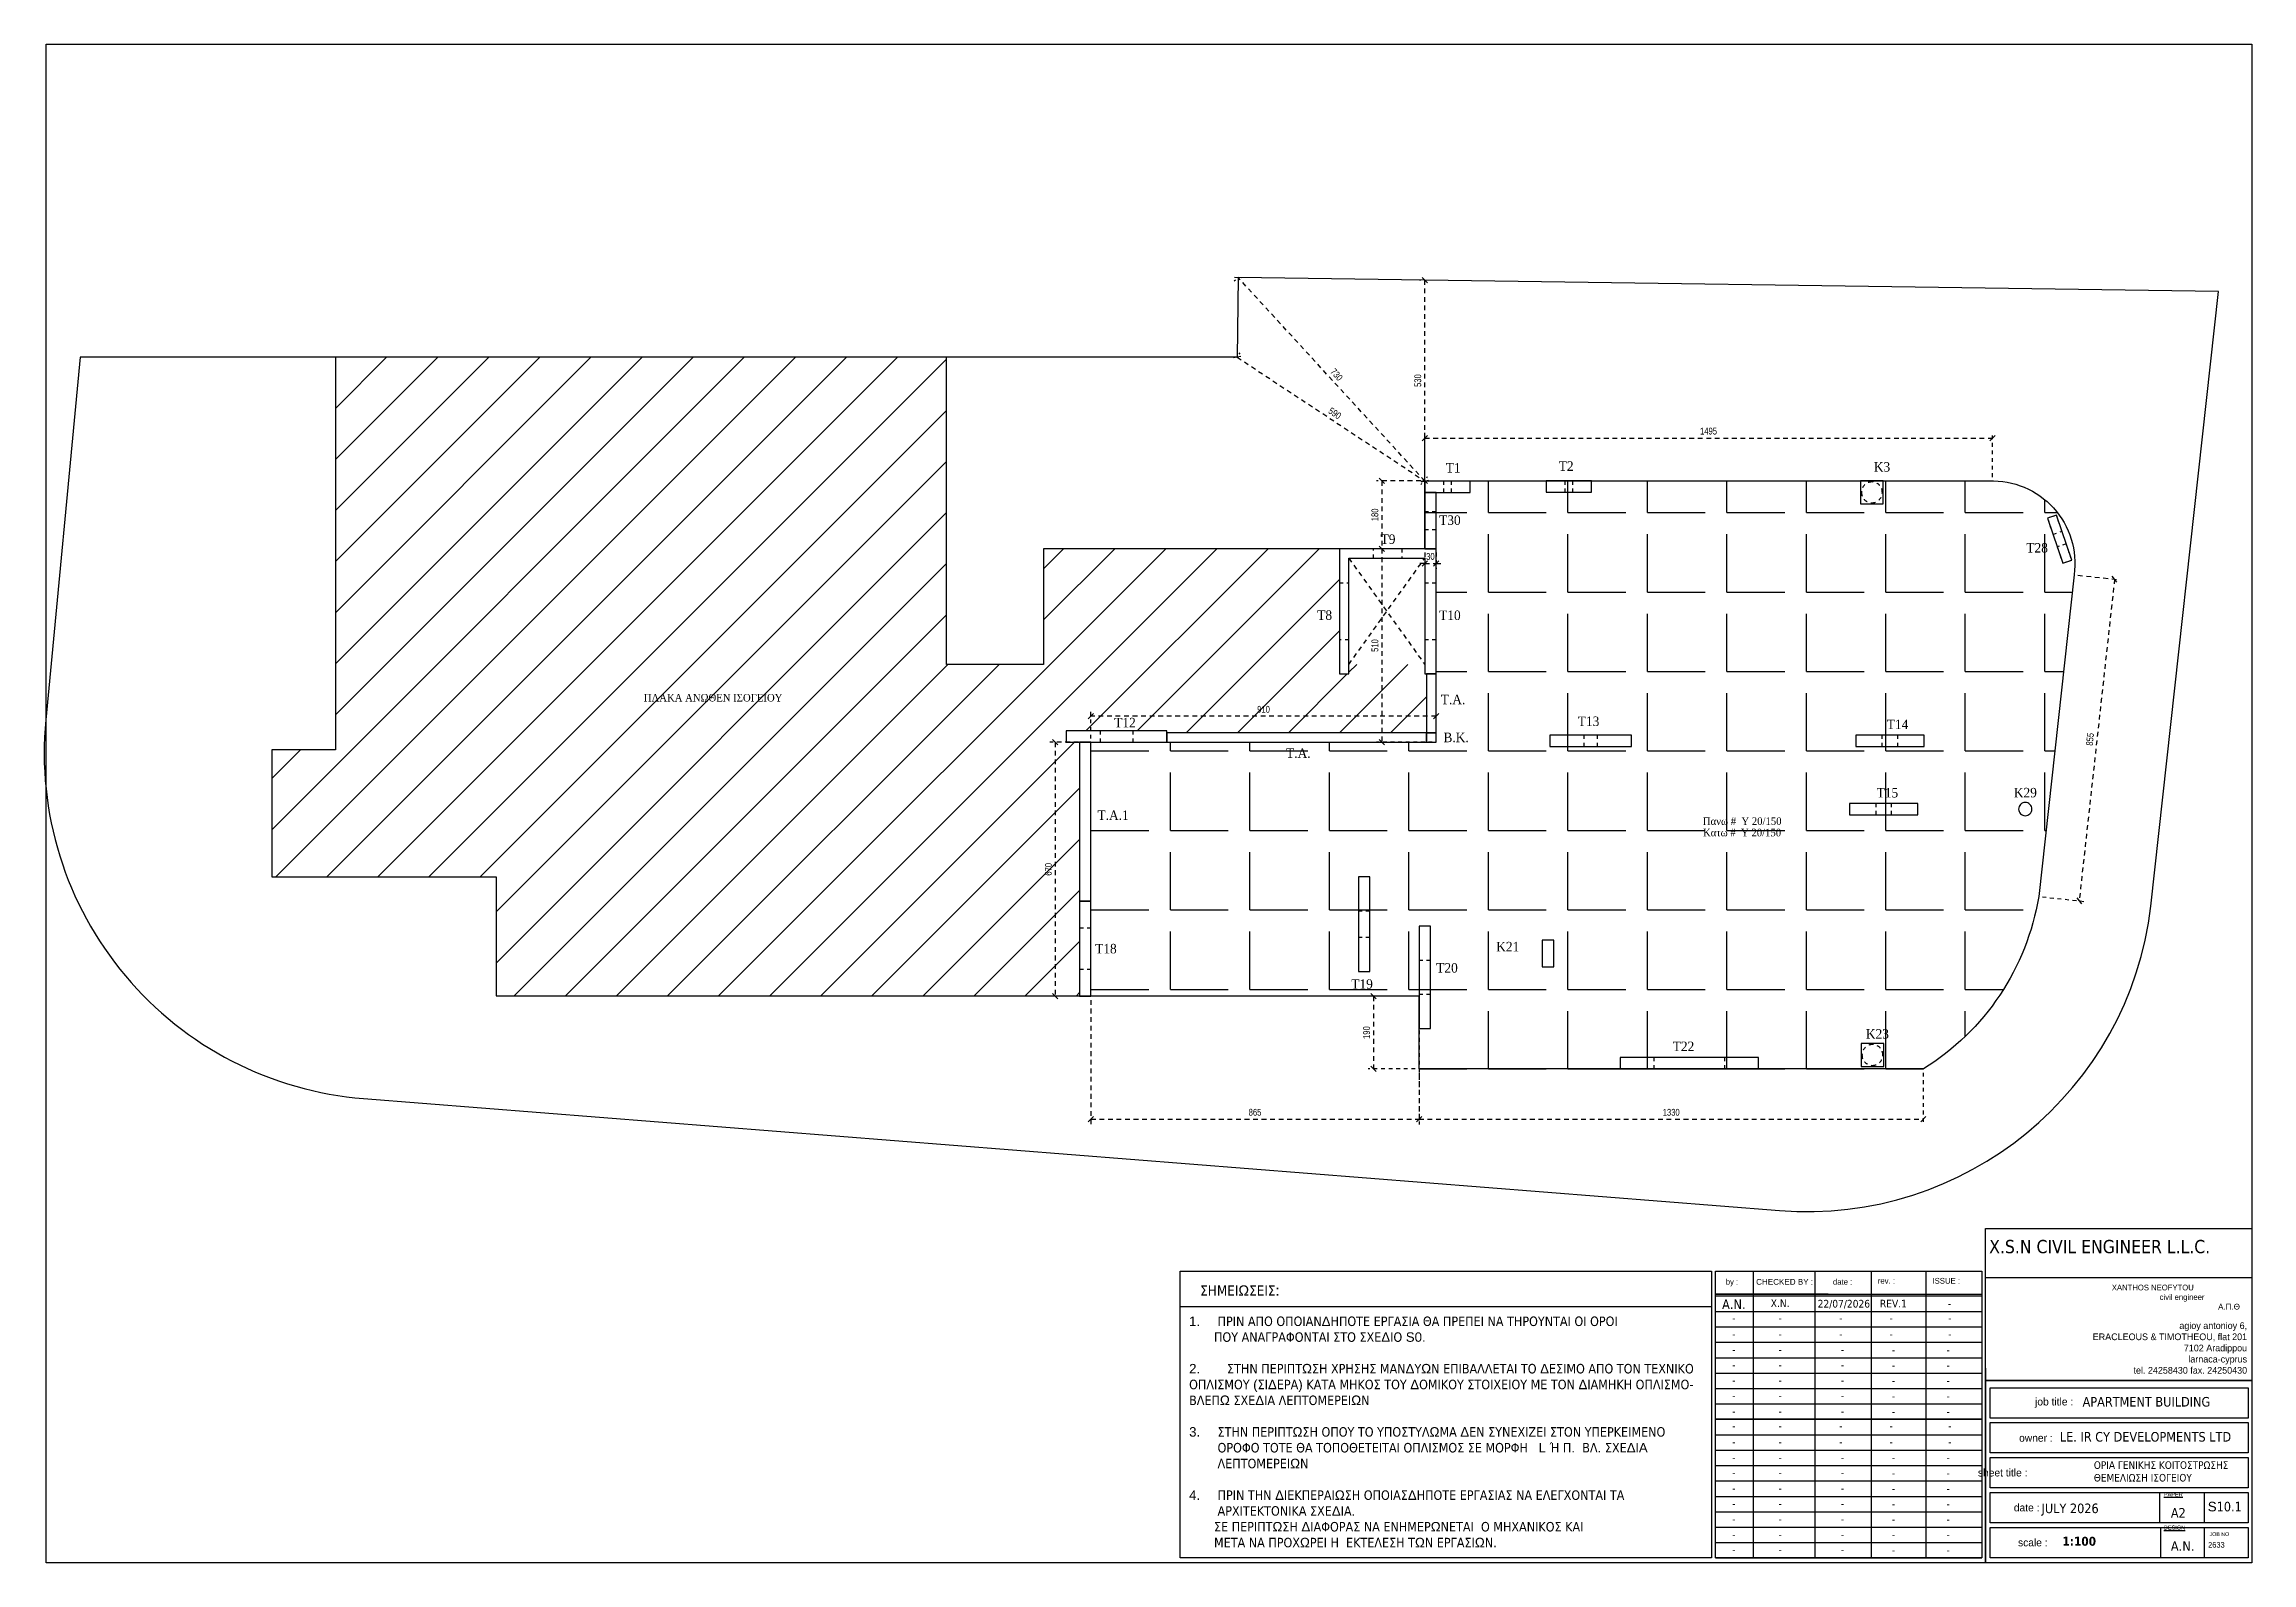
# Model space of a CAD drawing. Header units: millimetres. Extents: x -2171 to 1563, y -1758 to -1505.
# Drawn here: x -1576.7 to -1518.5, y -1684.9 to -1644.8 of the extents above; entities that cross this region are included whole.
import ezdxf

# ---------------------------------------------------------------- set-up
doc = ezdxf.new("R2010")
doc.units = ezdxf.units.MM
doc.header["$PDMODE"] = 32
for name, pattern in [('DASHED2', [0.375, 0.25, -0.125]), ('DOT', [0.025, 0, -0.025]), ('HIDDEN', [0.375, 0.25, -0.125]), ('HIDDEN2', [0.1875, 0.125, -0.0625])]:
    doc.linetypes.add(name, pattern=pattern)
doc.layers.get('Defpoints').update_dxf_attribs({"color": 6})
for name, color, linetype in [('-S_TEXT', 3, 'Continuous'), ('ANOIGMATA', 7, 'Continuous'), ('Col_Det_Fill', 7, 'Continuous'), ('Geo_Col', 7, 'Continuous'), ('Geo_Lines', 7, 'Continuous'), ('Geo_Lines_Foundation', 7, 'Continuous'), ('pinakaki', 153, 'Continuous'), ('Text_Col_-1', 7, 'Continuous'), ('Text_Reinf_Slab_Foundation', 7, 'Continuous')]:
    doc.layers.add(name, color=color, linetype=linetype)
doc.layers.add('A-ANNO-DIMS', color=1, linetype='Continuous', lineweight=9)
doc.layers.add('TEXT', color=20, linetype='Continuous', lineweight=13)
doc.styles.add('1-100', font='arial.ttf', dxfattribs={"width": 0.8})
doc.styles.add('S1TmsNwRmn11_b_934_161', font='times.ttf', dxfattribs={"width": 0.933629, "height": 0.001087})
doc.styles.get("Standard").update_dxf_attribs({"font": 'tahoma.ttf'})
doc.dimstyles.new('Copy of 1-100', dxfattribs={"dimtxt": 0.18, "dimasz": 0.14, "dimexe": 0.14, "dimexo": 0.1, "dimgap": 0.09, "dimtad": 1, "dimdec": 0, "dimlfac": 100, "dimrnd": 5, "dimzin": 5, "dimdsep": 46, "dimtxsty": '1-100', "dimblk": 'OBLIQUE', "dimcen": 0.09, "dimclrd": 1, "dimclre": 1, "dimclrt": 2, "dimadec": 0, "dimazin": 0, "dimtfac": 1, "dimtdec": 0, "dimtix": 1, "dimtmove": 2, "dimatfit": 3, "dimfxl": 5, "dimfxlon": 1, "dimtolj": 1, "dimtzin": 5, "dimarcsym": 0})

msp = doc.modelspace()

# ---------------------------------------------------------------- texts
at = {"layer": '-S_TEXT', "ltscale": 5, "insert": (-1519.6621, -1683.2537), "char_height": 0.252344, "attachment_point": 1}
msp.add_mtext_dynamic_manual_height_columns('{\\fArial|b0|i0|c186|p34;S}10.1', width=10.893157, gutter_width=1, heights=[0], dxfattribs=at)
at = {"layer": 'A-ANNO-DIMS', "color": 7, "linetype": 'Continuous', "insert": (-1522.6653, -1682.1854), "char_height": 0.2, "width": 4.491897, "attachment_point": 1}
msp.add_mtext('{\\fTahoma|b0|i0|c161|p34;ΟΡΙΑ ΓΕΝΙΚΗΣ ΚΟΙΤΟΣΤΡΩΣΗΣ}\\PΘΕΜΕΛΙΩΣΗ ΙΣΟΓΕΙΟΥ', dxfattribs=at)
at = {"layer": 'Text_Col_-1', "color": 200, "style": 'S1TmsNwRmn11_b_934_161', "width": 0.933629}
for s, p in [('T1', (-1539.7502, -1656.1143)), ('T2', (-1536.772, -1656.0695)), ('K3', (-1528.4645, -1656.0895)), ('T30', (-1539.9252, -1657.4958)), ('T9', (-1541.4689, -1657.9962)), ('T28', (-1524.4433, -1658.223)), ('T8', (-1543.1392, -1659.9989)), ('T10', (-1539.9248, -1660.0024)), ('T.A.', (-1539.8815, -1662.2248)), ('T12', (-1548.491, -1662.8325)), ('T13', (-1536.2697, -1662.798)), ('T14', (-1528.1241, -1662.8806)), ('T.A.', (-1543.9605, -1663.6369)), ('B.K.', (-1539.811, -1663.2239)), ('T15', (-1528.3912, -1664.6817)), ('K29', (-1524.7737, -1664.6785)), ('T.A.1', (-1548.9319, -1665.2748)), ('T18', (-1548.9936, -1668.7927)), ('K21', (-1538.42, -1668.7397)), ('T20', (-1540.0013, -1669.2998)), ('T19', (-1542.2408, -1669.7266)), ('K23', (-1528.674, -1671.0398)), ('T22', (-1533.7668, -1671.3699))]:
    msp.add_text(s, height=0.25, dxfattribs=at).set_placement(p)
at = {"layer": 'Text_Reinf_Slab_Foundation', "color": 7, "style": 'S1TmsNwRmn11_b_934_161', "width": 0.933629}
for s, p in [('ΠΛΑΚΑ ΑΝΩΘΕΝ ΙΣΟΓΕΙΟΥ', (-1560.8934, -1662.1518)), ('Πανω #  Y 20/150', (-1532.9727, -1665.4062)), ('Κατω #  Y 20/150', (-1532.9691, -1665.7065))]:
    msp.add_text(s, height=0.2, dxfattribs=at).set_placement(p)

# ---------------------------------------------------------------- blocks, each defined once
blk = doc.blocks.new('LABEL 1')
at = {"color": 0}
for p, q in [((118391.268, -209928.524), (118398.288, -209928.524)), ((118392.259, -209928.524), (118392.259, -209936.09)), ((118393.899, -209936.09), (118393.899, -209928.524)), ((118395.385, -209936.09), (118395.385, -209928.524)), ((118396.826, -209936.09), (118396.826, -209928.524)), ((118405.409, -209928.699), (118398.39, -209928.699)), ((118394.242, -209929.133), (118391.27, -209929.133)), ((118391.27, -209929.133), (118398.289, -209929.133)), ((118398.289, -209929.184), (118391.27, -209929.184)), ((118398.289, -209929.133), (118398.289, -209929.184)), ((118398.39, -209931.085), (118398.39, -209936.218)), ((118398.512, -209932.4), (118398.512, -209931.601)), ((118398.512, -209933.321), (118398.512, -209932.522)), ((118398.512, -209934.242), (118398.512, -209933.444)), ((118398.512, -209935.164), (118398.512, -209934.365)), ((118398.512, -209936.085), (118398.512, -209935.286))]:
    blk.add_line(p, q, dxfattribs=at)
at = {"linetype": 'Continuous', "ltscale": 0.5}
blk.add_line((118391.162, -209929.467), (118377.159, -209929.467), dxfattribs=at)
at = {"color": 3}
blk.add_line((118398.289, -209930.348), (118398.289, -209932.434), dxfattribs=at)
for points in [[(118398.39, -209927.405), (118405.409, -209927.405)], [(118391.27, -209932.434), (118398.289, -209932.434)], [(118391.27, -209935.278), (118398.289, -209935.278)]]:
    blk.add_lwpolyline(points)
at = {"color": 0}
for points in [[(118398.39, -209927.405), (118405.409, -209927.405), (118405.409, -209931.414), (118398.39, -209931.414)], [(118391.27, -209928.524), (118398.289, -209928.524), (118398.289, -209932.434), (118391.27, -209932.434)], [(118391.27, -209928.524), (118398.289, -209928.524), (118398.289, -209936.09), (118391.27, -209936.09)], [(118398.39, -209931.414), (118405.409, -209931.414), (118405.409, -209936.218), (118398.39, -209936.218)]]:
    blk.add_lwpolyline(points, close=True, dxfattribs=at)
at = {"linetype": 'Continuous', "ltscale": 0.5}
blk.add_lwpolyline([(118377.159, -209928.524), (118391.162, -209928.524), (118391.162, -209936.085), (118377.159, -209936.085)], close=True, dxfattribs=at)
at = {"color": 0}
for points in [[(118391.27, -209929.59), (118398.289, -209929.59)], [(118391.27, -209929.996), (118398.289, -209929.996)], [(118391.27, -209930.403), (118398.289, -209930.403)], [(118391.27, -209930.809), (118398.289, -209930.809)], [(118391.27, -209931.215), (118398.289, -209931.215)], [(118391.27, -209931.621), (118398.289, -209931.621)], [(118398.512, -209931.601), (118405.313, -209931.601), (118405.313, -209932.4), (118398.512, -209932.4)], [(118391.27, -209932.028), (118398.289, -209932.028)], [(118391.27, -209932.434), (118398.289, -209932.434)], [(118391.27, -209932.84), (118398.289, -209932.84)], [(118398.512, -209932.522), (118405.313, -209932.522), (118405.313, -209933.321), (118398.512, -209933.321)], [(118391.27, -209933.246), (118398.289, -209933.246)], [(118398.512, -209933.444), (118405.313, -209933.444), (118405.313, -209934.242), (118398.512, -209934.242)], [(118391.27, -209933.653), (118398.289, -209933.653)], [(118391.27, -209934.059), (118398.289, -209934.059)], [(118391.27, -209934.465), (118398.289, -209934.465)], [(118398.512, -209934.365), (118405.313, -209934.365), (118405.313, -209935.164), (118398.512, -209935.164)], [(118402.978, -209934.365), (118402.978, -209935.164)], [(118404.155, -209934.365), (118404.155, -209935.164)], [(118391.27, -209934.871), (118398.289, -209934.871)], [(118391.27, -209935.684), (118398.289, -209935.684)], [(118398.512, -209935.286), (118405.313, -209935.286), (118405.313, -209936.085), (118398.512, -209936.085)], [(118402.998, -209935.286), (118402.998, -209936.085)], [(118404.155, -209935.286), (118404.155, -209936.085)], [(118391.27, -209936.09), (118398.289, -209936.09)]]:
    blk.add_lwpolyline(points, dxfattribs=at)
at = {"layer": '-S_TEXT', "color": 3, "insert": (118377.391, -209929.723), "char_height": 0.25, "attachment_point": 1}
blk.add_mtext_dynamic_manual_height_columns('\\pxi-3,l3,ql,t3;{\\fArial|b0|i0|c186|p34;1.^I}ΠΡΙΝ ΑΠΟ ΟΠΟΙΑΝ{\\fArial|b0|i0|c186|p34;Δ}ΗΠΟΤΕ ΕΡΓΑΣΙΑ ΘΑ ΠΡΕΠΕΙ ΝΑ ΤΗΡΟΥΝΤΑΙ ΟΙ ΟΡΟΙ\\P\\pi0,l0,q*,tz;       ΠΟΥ ΑΝΑΓΡΑΦΟΝΤΑΙ ΣΤΟ ΣΧΕ{\\fArial|b0|i0|c186|p34;Δ}ΙΟ {\\fArial|b0|i0|c186|p34;S0.\\P\\P\\pi-3,l3,ql,t3;2.^I}ΣΤΗΝ ΠΕΡΙΠΤ{\\fArial|b0|i0|c186|p34;Ω}ΣΗ ΧΡΗΣΗΣ ΜΑΝ{\\fArial|b0|i0|c186|p34;Δ}Υ{\\fArial|b0|i0|c186|p34;Ω}Ν ΕΠΙΒΑΛΛΕΤΑΙ ΤΟ {\\fArial|b0|i0|c186|p34;Δ}ΕΣΙΜΟ ΑΠΟ ΤΟΝ ΤΕΧΝΙΚΟ ΟΠΛΙΣΜΟΥ {\\fArial|b0|i0|c186|p34;(}ΣΙ{\\fArial|b0|i0|c186|p34;Δ}ΕΡΑ{\\fArial|b0|i0|c186|p34;) }ΚΑΤΑ ΜΗΚΟΣ ΤΟΥ {\\fArial|b0|i0|c186|p34;Δ}ΟΜΙΚΟΥ ΣΤΟΙΧΕΙΟΥ ΜΕ ΤΟΝ {\\fArial|b0|i0|c186|p34;Δ}ΙΑΜΗΚΗ ΟΠΛΙΣΜΟ{\\fArial|b0|i0|c186|p34;- }ΒΛΕΠ{\\fArial|b0|i0|c186|p34;Ω }ΣΧΕ{\\fArial|b0|i0|c186|p34;Δ}ΙΑ ΛΕΠΤΟΜΕΡΕΙ{\\fArial|b0|i0|c186|p34;Ω}Ν\\P\\pi0,l0,q*,tz;\\P\\pi-3,l3,ql,t3;{\\fArial|b0|i0|c186|p34;3.^I}ΣΤΗΝ ΠΕΡΙΠΤ{\\fArial|b0|i0|c186|p34;Ω}ΣΗ ΟΠΟΥ ΤΟ ΥΠΟΣΤΥΛ{\\fArial|b0|i0|c186|p34;Ω}ΜΑ {\\fArial|b0|i0|c186|p34;Δ}ΕΝ ΣΥΝΕΧΙΖΕΙ ΣΤΟΝ ΥΠΕΡΚΕΙΜΕΝΟ ΟΡΟΦΟ ΤΟΤΕ ΘΑ ΤΟΠΟΘΕΤΕΙΤΑΙ ΟΠΛΙΣΜΟΣ ΣΕ ΜΟΡΦH   {\\fArial|b0|i0|c186|p34;L }Ή Π{\\fArial|b0|i0|c186|p34;. } ΒΛ{\\fArial|b0|i0|c186|p34;. }ΣΧΕ{\\fArial|b0|i0|c186|p34;Δ}Ι{\\fArial|b0|i0|c186|p34;A }ΛΕΠΤΟΜΕΡΕΙ{\\fArial|b0|i0|c186|p34;Ω}Ν\\P\\pi0,l0,q*,tz;\\P\\pi-3,l3,ql,t3;{\\fArial|b0|i0|c186|p34;4.^I}ΠΡΙΝ ΤΗΝ {\\fArial|b0|i0|c186|p34;Δ}ΙΕΚΠΕΡΑΙ{\\fArial|b0|i0|c186|p34;Ω}ΣΗ ΟΠΟΙΑΣ{\\fArial|b0|i0|c186|p34;Δ}ΗΠΟΤΕ ΕΡΓΑΣΙΑΣ ΝΑ ΕΛΕΓΧΟΝΤΑΙ ΤΑ ΑΡΧΙΤΕΚΤΟΝΙΚΑ ΣΧΕ{\\fArial|b0|i0|c186|p34;Δ}ΙΑ{\\fArial|b0|i0|c186|p34;.\\P\\pi0,l0,q*,tz;}       ΣΕ ΠΕΡΙΠΤ{\\fArial|b0|i0|c186|p34;Ω}ΣΗ {\\fArial|b0|i0|c186|p34;Δ}ΙΑΦΟΡΑΣ ΝΑ ΕΝΗΜΕΡ{\\fArial|b0|i0|c186|p34;Ω}ΝΕΤΑΙ  Ο ΜΗΧΑΝΙΚΟΣ ΚΑΙ\\P       ΜΕΤΑ ΝΑ ΠΡΟΧ{\\fArial|b0|i0|c186|p34;Ω}ΡΕΙ Η  ΕΚΤΕΛΕΣΗ Τ{\\fArial|b0|i0|c186|p34;Ω}Ν ΕΡΓΑΣΙ{\\fArial|b0|i0|c186|p34;Ω}Ν{\\fArial|b0|i0|c186|p34;.}', width=13.35251, gutter_width=1, heights=[6.403], dxfattribs=at)
at = {"layer": 'ANOIGMATA', "attachment_point": 1}
for s, insert, char_height, width in [('\\pi4.5494;{\\fBankGothic Lt BT|b0|i0|c0|p34;\\H1.5x;\\C7;XANTHOS NEOFYTOU\\P\\pi5.8103;civil engineer\\P\\pi7.351;\\fArial|b0|i0|c161|p34;Α.Π.Θ}', (118397.168, -209928.883), 0.10094, 7.9171), ('\\pxqr;{\\fBankGothic Lt BT|b0|i0|c161|p34;\\H1.1667x;\\C0;agioy antonioy 6,\\PERACLEOUS & TIMOTHEOU, flat 201\\P7102 Aradippou\\Plarnaca-cyprus\\Ptel. 24258430 fax. 24250430}', (118397.225, -209929.875), 0.15141, 8.05841), ('\\pxqr;{\\fBankGothic Lt BT|b0|i0|c0|p34;\\H1.5x;\\C7; \\H1.3333x; job title :}', (118397.361, -209931.867), 0.10094, 3.33818), ('APARTMENT BUILDING', (118400.946, -209931.845), 0.25234, 5.34758), ('\\pxqr;{\\fBankGothic Lt BT|b0|i0|c0|p34;\\H1.5x;\\C7; \\H1.3333x; owner :}', (118396.82, -209932.823), 0.10094, 3.33818), ('LE. IR CY DEVELOPMENTS LTD', (118400.347, -209932.768), 0.25234, 5.34758), ('{\\fBankGothic Lt BT|b0|i0|c0|p34;\\C7;     sheet title :}', (118397.812, -209933.739), 0.20187, 3.33818), ('\\pxqr;{\\fBankGothic Lt BT|b0|i0|c0|p34;\\C7; date :}', (118396.471, -209934.66), 0.20187, 3.33818), ('{\\C7;JULY 2026}', (118399.865, -209934.655), 0.25234, 4.57511), ('\\pxi8.03;{\\fBankGothic Lt BT|b0|i0|c161|p34;\\H0.5x;\\L\\C7;PAPER\\H2x;\\l }', (118401.382, -209934.359), 0.2125, 3.51387), ('\\pxi8.03;{\\fBankGothic Lt BT|b0|i0|c0|p34;\\H0.5x;\\L\\C7;DESIGN\\H2x;\\l }', (118401.382, -209935.234), 0.2125, 3.51387), ('\\pxqr;{\\fBankGothic Lt BT|b0|i0|c0|p34;\\C7; scale :}', (118396.686, -209935.581), 0.20187, 3.33818), ('{\\fTahoma|b1|i0|c161|p34;\\C7;1:\\fTahoma|b1|i0|c0|p34;100}', (118400.413, -209935.531), 0.23651, 5.4102), ('\\pxi8.03;{\\fBankGothic Lt BT|b0|i0|c161|p34;\\C7;2\\fBankGothic Lt BT|b0|i0|c0|p34;633}', (118403.078, -209935.67), 0.14671, 4.85205), ('\\pxi8.03;{\\fBankGothic Lt BT|b0|i0|c0|p34;\\C7;JOB NO}', (118403.483, -209935.41), 0.10094, 3.33818)]:
    blk.add_mtext(s, dxfattribs=dict(at, insert=insert, char_height=char_height, width=width))
for s, insert, char_height in [('A2', (118403.274, -209934.773), 0.2523), ('A{\\fArial|b0|i0|c186|p34;.}N{\\fArial|b0|i0|c186|p34;.}', (118403.274, -209935.648), 0.25234)]:
    blk.add_mtext_dynamic_manual_height_columns(s, width=10.89316, gutter_width=1, heights=[0], dxfattribs=dict(at, insert=insert, char_height=char_height))
at = {"layer": 'pinakaki', "ltscale": 0.005, "insert": (118377.682, -209928.902), "char_height": 0.26955, "width": 6.67467, "attachment_point": 1}
blk.add_mtext('ΣΗΜΕΙ{\\fArial|b0|i0|c186|p34;Ω}ΣΕΙΣ{\\fArial|b0|i0|c186|p34;:}', dxfattribs=at)
at = {"layer": 'TEXT', "color": 0, "attachment_point": 1}
for s, insert, char_height, width in [('X.S.N CIVIL ENGINEER L.L.C.\\P', (118398.484, -209927.703), 0.35, 6.92207), ('\\pxqc;{\\fBankGothic Lt BT|b0|i0|c161|p34;\\C7;by :}', (118391.244, -209928.732), 0.15234, 0.91751), ('\\pxqc;{\\fArial|b0|i0|c186|p34;\\C7;CHECKED BY\\fBankGothic Lt BT|b0|i0|c161|p34; :}', (118391.819, -209928.732), 0.15234, 2.53906), ('\\pxqc;{\\fBankGothic Lt BT|b0|i0|c0|p34;\\C7;date :}', (118393.35, -209928.732), 0.15234, 2.53906), ('{\\fBankGothic Lt BT|b0|i0|c161|p34;\\C7;rev\\fBankGothic Lt BT|b0|i0|c0|p34;.\\fBankGothic Lt BT|b0|i0|c161|p34; :}', (118395.548, -209928.705), 0.152344, 2.53906), ('{\\fBankGothic Lt BT|b0|i0|c0|p34;\\C7;ISSUE\\fBankGothic Lt BT|b0|i0|c161|p34; :}', (118396.989, -209928.705), 0.15234, 2.53906), ('\\pxqc;{\\fTahoma|b0|i0|c0|p34;\\C7;A\\fTahoma|b0|i0|c161|p34;.\\fTahoma|b0|i0|c0|p34;N\\fTahoma|b0|i0|c161|p34;.}', (118391.244, -209929.272), 0.253906, 1.01563), ('\\pxqc;{\\fTahoma|b0|i0|c0|p34;\\H0.8x;\\C7;X.N.}', (118391.703, -209929.272), 0.25391, 2.53906), ('\\pxqc;{\\C7;22/07/2026}', (118393.976, -209929.284), 0.20313, 1.35307), ('\\pxqc;{\\fTahoma|b0|i0|c0|p34;\\H0.8x;\\C7;REV.1}', (118395.325, -209929.281), 0.25391, 1.26753), ('\\pxqc;{\\fTahoma|b0|i0|c0|p34;\\H0.8x;\\C7; \\fTahoma|b0|i0|c161|p34;-}', (118396.766, -209929.281), 0.25391, 1.26753), ('\\pxqc;{\\fTahoma|b0|i0|c0|p34;\\H0.8x;\\C7;-}', (118391.244, -209929.661), 0.25391, 1.01563), ('\\pxqc;{\\fTahoma|b0|i0|c0|p34;\\H0.8x;\\C7;-}', (118391.703, -209929.661), 0.25391, 2.53906), ('\\pxqc;{\\fTahoma|b0|i0|c0|p34;\\H0.8x;\\C7;   -}', (118393.189, -209929.661), 0.25391, 2.53906), ('\\pxqc;{\\fTahoma|b0|i0|c0|p34;\\H0.8x;\\C7;-}', (118394.631, -209929.661), 0.25391, 2.53906), ('\\pxqc;{\\fTahoma|b0|i0|c0|p34;\\H0.8x;\\C7;-}', (118396.177, -209929.661), 0.25391, 2.53906), ('\\pxqc;{\\fTahoma|b0|i0|c0|p34;\\H0.8x;\\C7;-}', (118391.244, -209930.085), 0.25391, 1.01563), ('\\pxqc;{\\fTahoma|b0|i0|c0|p34;\\H0.8x;\\C7;-}', (118391.244, -209930.491), 0.25391, 1.01563), ('\\pxqc;{\\fTahoma|b0|i0|c0|p34;\\H0.8x;\\C7;-}', (118391.703, -209930.085), 0.25391, 2.53906), ('\\pxqc;{\\fTahoma|b0|i0|c0|p34;\\H0.8x;\\C7;-}', (118391.703, -209930.491), 0.25391, 2.53906), ('\\pxqc;{\\fTahoma|b0|i0|c0|p34;\\H0.8x;\\C7;   -}', (118393.189, -209930.085), 0.25391, 2.53906), ('\\pxqc;{\\fTahoma|b0|i0|c0|p34;\\H0.8x;\\C7;-}', (118393.35, -209930.491), 0.25391, 2.53906), ('\\pxqc;{\\fTahoma|b0|i0|c0|p34;\\H0.8x;\\C7;-}', (118394.631, -209930.085), 0.25391, 2.53906), ('\\pxqc;{\\fTahoma|b0|i0|c161|p34;\\H0.8x;\\C7;-}', (118395.325, -209930.5), 0.25391, 1.26753), ('\\pxqc;{\\fTahoma|b0|i0|c161|p34;\\H0.8x;\\C7;-}', (118396.766, -209930.5), 0.25391, 1.26753), ('\\pxqc;{\\fTahoma|b0|i0|c0|p34;\\H0.8x;\\C7;-}', (118396.177, -209930.085), 0.25391, 2.53906), ('\\pxqc;{\\fTahoma|b0|i0|c0|p34;\\H0.8x;\\C7;-}', (118391.244, -209930.897), 0.25391, 1.01563), ('\\pxqc;{\\fTahoma|b0|i0|c0|p34;\\H0.8x;\\C7;-}', (118391.703, -209930.897), 0.25391, 2.53906), ('\\pxqc;{\\fTahoma|b0|i0|c0|p34;\\H0.8x;\\C7;-}', (118393.35, -209930.897), 0.25391, 2.53906), ('\\pxqc;{\\fTahoma|b0|i0|c161|p34;\\H0.8x;\\C7;-}', (118395.325, -209930.906), 0.25391, 1.26753), ('\\pxqc;{\\fTahoma|b0|i0|c161|p34;\\H0.8x;\\C7;-}', (118396.766, -209930.906), 0.25391, 1.26753), ('\\pxqc;{\\fTahoma|b0|i0|c0|p34;\\H0.8x;\\C7;-}', (118391.244, -209931.303), 0.25391, 1.01563), ('\\pxqc;{\\fTahoma|b0|i0|c0|p34;\\H0.8x;\\C7;-}', (118391.703, -209931.303), 0.25391, 2.53906), ('\\pxqc;{\\fTahoma|b0|i0|c0|p34;\\H0.8x;\\C7;-}', (118393.35, -209931.303), 0.25391, 2.53906), ('\\pxqc;{\\fTahoma|b0|i0|c161|p34;\\H0.8x;\\C7;-}', (118395.325, -209931.312), 0.25391, 1.26753), ('\\pxqc;{\\fTahoma|b0|i0|c161|p34;\\H0.8x;\\C7;-}', (118396.766, -209931.312), 0.25391, 1.26753), ('\\pxqc;{\\fTahoma|b0|i0|c0|p34;\\H0.8x;\\C7;-}', (118391.244, -209931.71), 0.25391, 1.01563), ('\\pxqc;{\\fTahoma|b0|i0|c0|p34;\\H0.8x;\\C7;-}', (118391.244, -209932.116), 0.25391, 1.01563), ('\\pxqc;{\\fTahoma|b0|i0|c0|p34;\\H0.8x;\\C7;-}', (118391.703, -209931.71), 0.25391, 2.53906), ('\\pxqc;{\\fTahoma|b0|i0|c0|p34;\\H0.8x;\\C7;-}', (118391.703, -209932.116), 0.25391, 2.53906), ('\\pxqc;{\\fTahoma|b0|i0|c0|p34;\\H0.8x;\\C7;-}', (118393.35, -209931.71), 0.25391, 2.53906), ('\\pxqc;{\\fTahoma|b0|i0|c0|p34;\\H0.8x;\\C7;-}', (118393.35, -209932.116), 0.25391, 2.53906), ('\\pxqc;{\\fTahoma|b0|i0|c161|p34;\\H0.8x;\\C7;-}', (118395.325, -209931.718), 0.25391, 1.26753), ('\\pxqc;{\\fTahoma|b0|i0|c161|p34;\\H0.8x;\\C7;-}', (118395.325, -209932.125), 0.25391, 1.26753), ('\\pxqc;{\\fTahoma|b0|i0|c161|p34;\\H0.8x;\\C7;-}', (118396.766, -209931.718), 0.25391, 1.26753), ('\\pxqc;{\\fTahoma|b0|i0|c161|p34;\\H0.8x;\\C7;-}', (118396.766, -209932.125), 0.25391, 1.26753), ('\\pxqc;{\\fTahoma|b0|i0|c0|p34;\\H0.8x;\\C7;-}', (118391.244, -209932.505), 0.25391, 1.01563), ('\\pxqc;{\\fTahoma|b0|i0|c0|p34;\\H0.8x;\\C7;-}', (118391.703, -209932.505), 0.25391, 2.53906), ('\\pxqc;{\\fTahoma|b0|i0|c0|p34;\\H0.8x;\\C7;   -}', (118393.189, -209932.505), 0.25391, 2.53906), ('\\pxqc;{\\fTahoma|b0|i0|c0|p34;\\H0.8x;\\C7;-}', (118394.631, -209932.505), 0.25391, 2.53906), ('\\pxqc;{\\fTahoma|b0|i0|c0|p34;\\H0.8x;\\C7;-}', (118396.177, -209932.505), 0.25391, 2.53906), ('\\pxqc;{\\fTahoma|b0|i0|c0|p34;\\H0.8x;\\C7;-}', (118391.244, -209932.928), 0.25391, 1.01563), ('\\pxqc;{\\fTahoma|b0|i0|c0|p34;\\H0.8x;\\C7;-}', (118391.244, -209933.335), 0.25391, 1.01563), ('\\pxqc;{\\fTahoma|b0|i0|c0|p34;\\H0.8x;\\C7;-}', (118391.703, -209932.928), 0.25391, 2.53906), ('\\pxqc;{\\fTahoma|b0|i0|c0|p34;\\H0.8x;\\C7;-}', (118391.703, -209933.335), 0.25391, 2.53906), ('\\pxqc;{\\fTahoma|b0|i0|c0|p34;\\H0.8x;\\C7;   -}', (118393.189, -209932.928), 0.25391, 2.53906), ('\\pxqc;{\\fTahoma|b0|i0|c0|p34;\\H0.8x;\\C7;-}', (118393.35, -209933.335), 0.25391, 2.53906), ('\\pxqc;{\\fTahoma|b0|i0|c0|p34;\\H0.8x;\\C7;-}', (118394.631, -209932.928), 0.25391, 2.53906), ('\\pxqc;{\\fTahoma|b0|i0|c161|p34;\\H0.8x;\\C7;-}', (118395.325, -209933.343), 0.25391, 1.26753), ('\\pxqc;{\\fTahoma|b0|i0|c161|p34;\\H0.8x;\\C7;-}', (118396.766, -209933.343), 0.25391, 1.26753), ('\\pxqc;{\\fTahoma|b0|i0|c0|p34;\\H0.8x;\\C7;-}', (118396.177, -209932.928), 0.25391, 2.53906), ('\\pxqc;{\\fTahoma|b0|i0|c0|p34;\\H0.8x;\\C7;-}', (118391.244, -209933.741), 0.25391, 1.01563), ('\\pxqc;{\\fTahoma|b0|i0|c0|p34;\\H0.8x;\\C7;-}', (118391.703, -209933.741), 0.25391, 2.53906), ('\\pxqc;{\\fTahoma|b0|i0|c0|p34;\\H0.8x;\\C7;-}', (118393.35, -209933.741), 0.25391, 2.53906), ('\\pxqc;{\\fTahoma|b0|i0|c161|p34;\\H0.8x;\\C7;-}', (118395.325, -209933.75), 0.25391, 1.26753), ('\\pxqc;{\\fTahoma|b0|i0|c161|p34;\\H0.8x;\\C7;-}', (118396.766, -209933.75), 0.25391, 1.26753), ('\\pxqc;{\\fTahoma|b0|i0|c0|p34;\\H0.8x;\\C7;-}', (118391.244, -209934.147), 0.25391, 1.01563), ('\\pxqc;{\\fTahoma|b0|i0|c0|p34;\\H0.8x;\\C7;-}', (118391.244, -209934.553), 0.25391, 1.01563), ('\\pxqc;{\\fTahoma|b0|i0|c0|p34;\\H0.8x;\\C7;-}', (118391.703, -209934.147), 0.25391, 2.53906), ('\\pxqc;{\\fTahoma|b0|i0|c0|p34;\\H0.8x;\\C7;-}', (118391.703, -209934.553), 0.25391, 2.53906), ('\\pxqc;{\\fTahoma|b0|i0|c0|p34;\\H0.8x;\\C7;-}', (118393.35, -209934.147), 0.25391, 2.53906), ('\\pxqc;{\\fTahoma|b0|i0|c0|p34;\\H0.8x;\\C7;-}', (118393.35, -209934.553), 0.25391, 2.53906), ('\\pxqc;{\\fTahoma|b0|i0|c161|p34;\\H0.8x;\\C7;-}', (118395.325, -209934.156), 0.25391, 1.26753), ('\\pxqc;{\\fTahoma|b0|i0|c161|p34;\\H0.8x;\\C7;-}', (118395.325, -209934.562), 0.25391, 1.26753), ('\\pxqc;{\\fTahoma|b0|i0|c161|p34;\\H0.8x;\\C7;-}', (118396.766, -209934.156), 0.25391, 1.26753), ('\\pxqc;{\\fTahoma|b0|i0|c161|p34;\\H0.8x;\\C7;-}', (118396.766, -209934.562), 0.25391, 1.26753), ('\\pxqc;{\\fTahoma|b0|i0|c0|p34;\\H0.8x;\\C7;-}', (118391.244, -209934.96), 0.25391, 1.01563), ('\\pxqc;{\\fTahoma|b0|i0|c0|p34;\\H0.8x;\\C7;-}', (118391.703, -209934.96), 0.25391, 2.53906), ('\\pxqc;{\\fTahoma|b0|i0|c0|p34;\\H0.8x;\\C7;-}', (118393.35, -209934.96), 0.25391, 2.53906), ('\\pxqc;{\\fTahoma|b0|i0|c161|p34;\\H0.8x;\\C7;-}', (118395.325, -209934.968), 0.25391, 1.26753), ('\\pxqc;{\\fTahoma|b0|i0|c161|p34;\\H0.8x;\\C7;-}', (118396.766, -209934.968), 0.25391, 1.26753), ('\\pxqc;{\\fTahoma|b0|i0|c0|p34;\\H0.8x;\\C7;-}', (118391.244, -209935.366), 0.25391, 1.01563), ('\\pxqc;{\\fTahoma|b0|i0|c0|p34;\\H0.8x;\\C7;-}', (118391.703, -209935.366), 0.25391, 2.53906), ('\\pxqc;{\\fTahoma|b0|i0|c0|p34;\\H0.8x;\\C7;-}', (118393.35, -209935.366), 0.25391, 2.53906), ('\\pxqc;{\\fTahoma|b0|i0|c161|p34;\\H0.8x;\\C7;-}', (118395.325, -209935.375), 0.25391, 1.26753), ('\\pxqc;{\\fTahoma|b0|i0|c161|p34;\\H0.8x;\\C7;-}', (118396.766, -209935.375), 0.25391, 1.26753), ('\\pxqc;{\\fTahoma|b0|i0|c0|p34;\\H0.8x;\\C7;-}', (118391.244, -209935.772), 0.25391, 1.01563), ('\\pxqc;{\\fTahoma|b0|i0|c0|p34;\\H0.8x;\\C7;-}', (118391.703, -209935.772), 0.25391, 2.53906), ('\\pxqc;{\\fTahoma|b0|i0|c0|p34;\\H0.8x;\\C7;-}', (118393.35, -209935.772), 0.25391, 2.53906), ('\\pxqc;{\\fTahoma|b0|i0|c161|p34;\\H0.8x;\\C7;-}', (118395.325, -209935.781), 0.25391, 1.26753), ('\\pxqc;{\\fTahoma|b0|i0|c161|p34;\\H0.8x;\\C7;-}', (118396.766, -209935.781), 0.25391, 1.26753)]:
    blk.add_mtext(s, dxfattribs=dict(at, insert=insert, char_height=char_height, width=width))
blk = doc.blocks.new('_Oblique')
at = {"color": 0, "linetype": 'ByBlock', "lineweight": -2}
blk.add_line((-0.5, -0.5), (0.5, 0.5), dxfattribs=at)
blk = doc.blocks.new('*D2161')
at = {"layer": 'Col_Det_Fill', "color": 1, "linetype": 'HIDDEN', "lineweight": -2, "ltscale": 0.5}
blk.add_line((-1540.305, -1656.236), (-1540.305, -1655.064), dxfattribs=at)
at = {"layer": 'Col_Det_Fill', "color": 1, "linetype": 'DASHED2', "lineweight": -2, "ltscale": 0.5}
blk.add_line((-1540.305, -1655.204), (-1525.34, -1655.204), dxfattribs=at)
at = {"layer": 'Col_Det_Fill', "color": 1, "linetype": 'HIDDEN2', "lineweight": -2, "ltscale": 0.5}
blk.add_line((-1525.34, -1656.234), (-1525.34, -1655.064), dxfattribs=at)
at = {"layer": 'Defpoints', "color": 0, "ltscale": 0.5}
for p in [(-1525.34, -1655.204), (-1540.305, -1656.336), (-1525.34, -1656.334)]:
    blk.add_point(p, dxfattribs=at)
at = {"layer": 'Col_Det_Fill', "color": 1, "lineweight": -2, "ltscale": 0.5, "xscale": 0.14, "yscale": 0.14, "zscale": 0.14, "rotation": 180}
blk.add_blockref('_Oblique', (-1540.305, -1655.204), dxfattribs=at)
at = {"layer": 'Col_Det_Fill', "color": 1, "lineweight": -2, "ltscale": 0.5, "xscale": 0.14, "yscale": 0.14, "zscale": 0.14}
blk.add_blockref('_Oblique', (-1525.34, -1655.204), dxfattribs=at)
at = {"layer": 'Col_Det_Fill', "color": 2, "ltscale": 0.5, "insert": (-1532.823, -1655.023), "char_height": 0.18, "attachment_point": 5, "style": '1-100'}
blk.add_mtext('\\A1;1495', dxfattribs=at)
blk = doc.blocks.new('*D2162')
at = {"layer": 'Col_Det_Fill', "color": 1, "linetype": 'HIDDEN', "lineweight": -2, "ltscale": 0.5}
blk.add_line((-1540.405, -1656.336), (-1541.576, -1656.336), dxfattribs=at)
at = {"layer": 'Col_Det_Fill', "color": 1, "linetype": 'DASHED2', "lineweight": -2, "ltscale": 0.5}
blk.add_line((-1541.436, -1656.336), (-1541.436, -1658.124), dxfattribs=at)
at = {"layer": 'Col_Det_Fill', "color": 1, "linetype": 'HIDDEN2', "lineweight": -2, "ltscale": 0.5}
blk.add_line((-1540.405, -1658.124), (-1541.576, -1658.124), dxfattribs=at)
at = {"layer": 'Defpoints', "color": 0, "ltscale": 0.5}
for p in [(-1540.305, -1656.336), (-1541.436, -1658.124), (-1540.305, -1658.124)]:
    blk.add_point(p, dxfattribs=at)
at = {"layer": 'Col_Det_Fill', "color": 1, "lineweight": -2, "ltscale": 0.5, "xscale": 0.14, "yscale": 0.14, "zscale": 0.14}
for p, rotation in [((-1541.436, -1656.336), 90), ((-1541.436, -1658.124), 270)]:
    blk.add_blockref('_Oblique', p, dxfattribs=dict(at, rotation=rotation))
at = {"layer": 'Col_Det_Fill', "color": 2, "ltscale": 0.5, "insert": (-1541.618, -1657.23), "char_height": 0.18, "attachment_point": 5, "rotation": 90, "style": '1-100'}
blk.add_mtext('\\A1;180', dxfattribs=at)
blk = doc.blocks.new('*D2163')
at = {"layer": 'Col_Det_Fill', "color": 1, "linetype": 'DASHED2', "lineweight": -2, "ltscale": 0.5}
for p, q in [((-1540.305, -1658.51), (-1540.445, -1658.51)), ((-1540.305, -1658.51), (-1540.005, -1658.51)), ((-1540.005, -1658.51), (-1539.865, -1658.51))]:
    blk.add_line(p, q, dxfattribs=at)
at = {"layer": 'Col_Det_Fill', "color": 1, "linetype": 'HIDDEN', "lineweight": -2, "ltscale": 0.5}
blk.add_line((-1540.305, -1658.224), (-1540.305, -1658.65), dxfattribs=at)
at = {"layer": 'Col_Det_Fill', "color": 1, "linetype": 'HIDDEN2', "lineweight": -2, "ltscale": 0.5}
blk.add_line((-1540.005, -1658.224), (-1540.005, -1658.65), dxfattribs=at)
at = {"layer": 'Defpoints', "color": 0, "ltscale": 0.5}
for p in [(-1540.305, -1658.124), (-1540.005, -1658.124), (-1540.005, -1658.51)]:
    blk.add_point(p, dxfattribs=at)
at = {"layer": 'Col_Det_Fill', "color": 1, "lineweight": -2, "ltscale": 0.5, "xscale": 0.14, "yscale": 0.14, "zscale": 0.14}
blk.add_blockref('_Oblique', (-1540.305, -1658.51), dxfattribs=at)
at = {"layer": 'Col_Det_Fill', "color": 1, "lineweight": -2, "ltscale": 0.5, "xscale": 0.14, "yscale": 0.14, "zscale": 0.14, "rotation": 180}
blk.add_blockref('_Oblique', (-1540.005, -1658.51), dxfattribs=at)
at = {"layer": 'Col_Det_Fill', "color": 2, "ltscale": 0.5, "insert": (-1540.155, -1658.328), "char_height": 0.18, "attachment_point": 5, "style": '1-100'}
blk.add_mtext('\\A1;30', dxfattribs=at)
blk = doc.blocks.new('*D2164')
at = {"layer": 'Col_Det_Fill', "color": 1, "linetype": 'HIDDEN', "lineweight": -2, "ltscale": 0.5}
blk.add_line((-1540.105, -1658.124), (-1541.576, -1658.124), dxfattribs=at)
at = {"layer": 'Col_Det_Fill', "color": 1, "linetype": 'DASHED2', "lineweight": -2, "ltscale": 0.5}
blk.add_line((-1541.436, -1658.124), (-1541.436, -1663.227), dxfattribs=at)
at = {"layer": 'Col_Det_Fill', "color": 1, "linetype": 'HIDDEN2', "lineweight": -2, "ltscale": 0.5}
blk.add_line((-1540.105, -1663.227), (-1541.576, -1663.227), dxfattribs=at)
at = {"layer": 'Defpoints', "color": 0, "ltscale": 0.5}
for p in [(-1540.005, -1658.124), (-1541.436, -1663.227), (-1540.005, -1663.227)]:
    blk.add_point(p, dxfattribs=at)
at = {"layer": 'Col_Det_Fill', "color": 1, "lineweight": -2, "ltscale": 0.5, "xscale": 0.14, "yscale": 0.14, "zscale": 0.14}
for p, rotation in [((-1541.436, -1658.124), 90), ((-1541.436, -1663.227), 270)]:
    blk.add_blockref('_Oblique', p, dxfattribs=dict(at, rotation=rotation))
at = {"layer": 'Col_Det_Fill', "color": 2, "ltscale": 0.5, "insert": (-1541.618, -1660.676), "char_height": 0.18, "attachment_point": 5, "rotation": 90, "style": '1-100'}
blk.add_mtext('\\A1;510', dxfattribs=at)
blk = doc.blocks.new('*D2165')
at = {"layer": 'Col_Det_Fill', "color": 1, "linetype": 'HIDDEN2', "lineweight": -2, "ltscale": 0.5}
blk.add_line((-1549.105, -1663.127), (-1549.105, -1662.401), dxfattribs=at)
at = {"layer": 'Col_Det_Fill', "color": 1, "linetype": 'DASHED2', "lineweight": -2, "ltscale": 0.5}
blk.add_line((-1540.005, -1662.541), (-1549.105, -1662.541), dxfattribs=at)
at = {"layer": 'Col_Det_Fill', "color": 1, "linetype": 'HIDDEN', "lineweight": -2, "ltscale": 0.5}
blk.add_line((-1540.005, -1663.127), (-1540.005, -1662.401), dxfattribs=at)
at = {"layer": 'Defpoints', "color": 0, "ltscale": 0.5}
for p in [(-1549.105, -1662.541), (-1549.105, -1663.227), (-1540.005, -1663.227)]:
    blk.add_point(p, dxfattribs=at)
at = {"layer": 'Col_Det_Fill', "color": 1, "lineweight": -2, "ltscale": 0.5, "xscale": 0.14, "yscale": 0.14, "zscale": 0.14, "rotation": 180}
blk.add_blockref('_Oblique', (-1549.105, -1662.541), dxfattribs=at)
at = {"layer": 'Col_Det_Fill', "color": 1, "lineweight": -2, "ltscale": 0.5, "xscale": 0.14, "yscale": 0.14, "zscale": 0.14}
blk.add_blockref('_Oblique', (-1540.005, -1662.541), dxfattribs=at)
at = {"layer": 'Col_Det_Fill', "color": 2, "ltscale": 0.5, "insert": (-1544.555, -1662.359), "char_height": 0.18, "attachment_point": 5, "style": '1-100'}
blk.add_mtext('\\A1;910', dxfattribs=at)
blk = doc.blocks.new('*D2166')
at = {"layer": 'Col_Det_Fill', "color": 1, "linetype": 'HIDDEN', "lineweight": -2, "ltscale": 0.5}
blk.add_line((-1549.205, -1663.227), (-1550.185, -1663.227), dxfattribs=at)
at = {"layer": 'Col_Det_Fill', "color": 1, "linetype": 'DASHED2', "lineweight": -2, "ltscale": 0.5}
blk.add_line((-1550.045, -1663.227), (-1550.045, -1669.924), dxfattribs=at)
at = {"layer": 'Col_Det_Fill', "color": 1, "linetype": 'HIDDEN2', "lineweight": -2, "ltscale": 0.5}
blk.add_line((-1549.205, -1669.924), (-1550.185, -1669.924), dxfattribs=at)
at = {"layer": 'Defpoints', "color": 0, "ltscale": 0.5}
for p in [(-1549.105, -1663.227), (-1550.045, -1669.924), (-1549.105, -1669.924)]:
    blk.add_point(p, dxfattribs=at)
at = {"layer": 'Col_Det_Fill', "color": 1, "lineweight": -2, "ltscale": 0.5, "xscale": 0.14, "yscale": 0.14, "zscale": 0.14}
for p, rotation in [((-1550.045, -1663.227), 90), ((-1550.045, -1669.924), 270)]:
    blk.add_blockref('_Oblique', p, dxfattribs=dict(at, rotation=rotation))
at = {"layer": 'Col_Det_Fill', "color": 2, "ltscale": 0.5, "insert": (-1550.227, -1666.576), "char_height": 0.18, "attachment_point": 5, "rotation": 90, "style": '1-100'}
blk.add_mtext('\\A1;670', dxfattribs=at)
blk = doc.blocks.new('*D2167')
at = {"layer": 'Col_Det_Fill', "color": 1, "linetype": 'HIDDEN', "lineweight": -2, "ltscale": 0.5}
blk.add_line((-1549.104, -1670.024), (-1549.104, -1673.306), dxfattribs=at)
at = {"layer": 'Col_Det_Fill', "color": 1, "linetype": 'HIDDEN2', "lineweight": -2, "ltscale": 0.5}
blk.add_line((-1540.455, -1670.024), (-1540.455, -1673.306), dxfattribs=at)
at = {"layer": 'Col_Det_Fill', "color": 1, "linetype": 'DASHED2', "lineweight": -2, "ltscale": 0.5}
blk.add_line((-1549.104, -1673.166), (-1540.455, -1673.166), dxfattribs=at)
at = {"layer": 'Defpoints', "color": 0, "ltscale": 0.5}
for p in [(-1549.104, -1669.924), (-1540.455, -1669.924), (-1540.455, -1673.166)]:
    blk.add_point(p, dxfattribs=at)
at = {"layer": 'Col_Det_Fill', "color": 1, "lineweight": -2, "ltscale": 0.5, "xscale": 0.14, "yscale": 0.14, "zscale": 0.14, "rotation": 180}
blk.add_blockref('_Oblique', (-1549.104, -1673.166), dxfattribs=at)
at = {"layer": 'Col_Det_Fill', "color": 1, "lineweight": -2, "ltscale": 0.5, "xscale": 0.14, "yscale": 0.14, "zscale": 0.14}
blk.add_blockref('_Oblique', (-1540.455, -1673.166), dxfattribs=at)
at = {"layer": 'Col_Det_Fill', "color": 2, "ltscale": 0.5, "insert": (-1544.779, -1672.984), "char_height": 0.18, "attachment_point": 5, "style": '1-100'}
blk.add_mtext('\\A1;865', dxfattribs=at)
blk = doc.blocks.new('*D2168')
at = {"layer": 'Col_Det_Fill', "color": 1, "linetype": 'HIDDEN', "lineweight": -2, "ltscale": 0.5}
blk.add_line((-1540.555, -1669.924), (-1541.796, -1669.924), dxfattribs=at)
at = {"layer": 'Col_Det_Fill', "color": 1, "linetype": 'DASHED2', "lineweight": -2, "ltscale": 0.5}
blk.add_line((-1541.656, -1669.924), (-1541.656, -1671.839), dxfattribs=at)
at = {"layer": 'Col_Det_Fill', "color": 1, "linetype": 'HIDDEN2', "lineweight": -2, "ltscale": 0.5}
blk.add_line((-1540.555, -1671.839), (-1541.796, -1671.839), dxfattribs=at)
at = {"layer": 'Defpoints', "color": 0, "ltscale": 0.5}
for p in [(-1540.455, -1669.924), (-1541.656, -1671.839), (-1540.455, -1671.839)]:
    blk.add_point(p, dxfattribs=at)
at = {"layer": 'Col_Det_Fill', "color": 1, "lineweight": -2, "ltscale": 0.5, "xscale": 0.14, "yscale": 0.14, "zscale": 0.14}
for p, rotation in [((-1541.656, -1669.924), 90), ((-1541.656, -1671.839), 270)]:
    blk.add_blockref('_Oblique', p, dxfattribs=dict(at, rotation=rotation))
at = {"layer": 'Col_Det_Fill', "color": 2, "ltscale": 0.5, "insert": (-1541.838, -1670.882), "char_height": 0.18, "attachment_point": 5, "rotation": 90, "style": '1-100'}
blk.add_mtext('\\A1;190', dxfattribs=at)
blk = doc.blocks.new('*D2169')
at = {"layer": 'Col_Det_Fill', "color": 1, "linetype": 'HIDDEN', "lineweight": -2, "ltscale": 0.5}
blk.add_line((-1540.455, -1671.939), (-1540.455, -1673.306), dxfattribs=at)
at = {"layer": 'Col_Det_Fill', "color": 1, "linetype": 'HIDDEN2', "lineweight": -2, "ltscale": 0.5}
blk.add_line((-1527.16, -1671.939), (-1527.16, -1673.306), dxfattribs=at)
at = {"layer": 'Col_Det_Fill', "color": 1, "linetype": 'DASHED2', "lineweight": -2, "ltscale": 0.5}
blk.add_line((-1540.455, -1673.166), (-1527.16, -1673.166), dxfattribs=at)
at = {"layer": 'Defpoints', "color": 0, "ltscale": 0.5}
for p in [(-1540.455, -1671.839), (-1527.16, -1671.839), (-1527.16, -1673.166)]:
    blk.add_point(p, dxfattribs=at)
at = {"layer": 'Col_Det_Fill', "color": 1, "lineweight": -2, "ltscale": 0.5, "xscale": 0.14, "yscale": 0.14, "zscale": 0.14, "rotation": 180}
blk.add_blockref('_Oblique', (-1540.455, -1673.166), dxfattribs=at)
at = {"layer": 'Col_Det_Fill', "color": 1, "lineweight": -2, "ltscale": 0.5, "xscale": 0.14, "yscale": 0.14, "zscale": 0.14}
blk.add_blockref('_Oblique', (-1527.16, -1673.166), dxfattribs=at)
at = {"layer": 'Col_Det_Fill', "color": 2, "ltscale": 0.5, "insert": (-1533.807, -1672.984), "char_height": 0.18, "attachment_point": 5, "style": '1-100'}
blk.add_mtext('\\A1;1330', dxfattribs=at)
blk = doc.blocks.new('*D2172')
at = {"layer": 'Col_Det_Fill', "color": 1, "linetype": 'HIDDEN', "lineweight": -2, "ltscale": 0.5}
blk.add_line((-1523.086, -1658.821), (-1521.979, -1658.942), dxfattribs=at)
at = {"layer": 'Col_Det_Fill', "color": 1, "linetype": 'DASHED2', "lineweight": -2, "ltscale": 0.5}
blk.add_line((-1522.119, -1658.927), (-1523.052, -1667.408), dxfattribs=at)
at = {"layer": 'Col_Det_Fill', "color": 1, "linetype": 'HIDDEN2', "lineweight": -2, "ltscale": 0.5}
blk.add_line((-1524.02, -1667.302), (-1522.913, -1667.424), dxfattribs=at)
at = {"layer": 'Defpoints', "color": 0, "ltscale": 0.5}
for p in [(-1523.185, -1658.81), (-1524.119, -1667.291), (-1523.052, -1667.408)]:
    blk.add_point(p, dxfattribs=at)
at = {"layer": 'Col_Det_Fill', "color": 1, "lineweight": -2, "ltscale": 0.5, "xscale": 0.14, "yscale": 0.14, "zscale": 0.14}
for p, rotation in [((-1522.119, -1658.927), 83.71654563643939), ((-1523.052, -1667.408), 263.7165456364394)]:
    blk.add_blockref('_Oblique', p, dxfattribs=dict(at, rotation=rotation))
at = {"layer": 'Col_Det_Fill', "color": 2, "ltscale": 0.5, "insert": (-1522.766, -1663.148), "char_height": 0.18, "attachment_point": 5, "rotation": 83.71655, "style": '1-100'}
blk.add_mtext('\\A1;855', dxfattribs=at)
blk = doc.blocks.new('*D2173')
at = {"layer": 'Col_Det_Fill', "color": 1, "linetype": 'HIDDEN2', "lineweight": -2, "ltscale": 0.5}
blk.add_line((-1545.298, -1651.042), (-1545.327, -1651.069), dxfattribs=at)
at = {"layer": 'Col_Det_Fill', "color": 1, "linetype": 'DASHED2', "lineweight": -2, "ltscale": 0.5}
blk.add_line((-1540.305, -1656.336), (-1545.224, -1650.974), dxfattribs=at)
at = {"layer": 'Col_Det_Fill', "color": 1, "linetype": 'HIDDEN', "lineweight": -2, "ltscale": 0.5}
blk.add_line((-1540.379, -1656.404), (-1540.408, -1656.431), dxfattribs=at)
at = {"layer": 'Defpoints', "color": 0, "ltscale": 0.5}
for p in [(-1545.224, -1650.974), (-1545.224, -1650.974), (-1540.305, -1656.336)]:
    blk.add_point(p, dxfattribs=at)
at = {"layer": 'Col_Det_Fill', "color": 1, "lineweight": -2, "ltscale": 0.5, "xscale": 0.14, "yscale": 0.14, "zscale": 0.14}
for p, rotation in [((-1545.224, -1650.974), 132.5332058158225), ((-1540.305, -1656.336), 312.5332058158224)]:
    blk.add_blockref('_Oblique', p, dxfattribs=dict(at, rotation=rotation))
at = {"layer": 'Col_Det_Fill', "color": 2, "ltscale": 0.5, "insert": (-1542.63, -1653.532), "char_height": 0.18, "attachment_point": 5, "rotation": 312.53321, "style": '1-100'}
blk.add_mtext('\\A1;730', dxfattribs=at)
blk = doc.blocks.new('*D2174')
at = {"layer": 'Col_Det_Fill', "color": 1, "linetype": 'HIDDEN', "lineweight": -2, "ltscale": 0.5}
blk.add_line((-1545.193, -1652.99), (-1545.171, -1652.957), dxfattribs=at)
at = {"layer": 'Col_Det_Fill', "color": 1, "linetype": 'DASHED2', "lineweight": -2, "ltscale": 0.5}
blk.add_line((-1545.248, -1653.074), (-1540.305, -1656.336), dxfattribs=at)
at = {"layer": 'Col_Det_Fill', "color": 1, "linetype": 'HIDDEN2', "lineweight": -2, "ltscale": 0.5}
blk.add_line((-1540.25, -1656.253), (-1540.228, -1656.219), dxfattribs=at)
at = {"layer": 'Defpoints', "color": 0, "ltscale": 0.5}
for p in [(-1545.248, -1653.074), (-1540.305, -1656.336), (-1540.305, -1656.336)]:
    blk.add_point(p, dxfattribs=at)
at = {"layer": 'Col_Det_Fill', "color": 1, "lineweight": -2, "ltscale": 0.5, "xscale": 0.14, "yscale": 0.14, "zscale": 0.14}
for p, rotation in [((-1545.248, -1653.074), 146.5783769590771), ((-1540.305, -1656.336), 326.5783769590772)]:
    blk.add_blockref('_Oblique', p, dxfattribs=dict(at, rotation=rotation))
at = {"layer": 'Col_Det_Fill', "color": 2, "ltscale": 0.5, "insert": (-1542.676, -1654.553), "char_height": 0.18, "attachment_point": 5, "rotation": 326.57838, "style": '1-100'}
blk.add_mtext('\\A1;590', dxfattribs=at)
blk = doc.blocks.new('*D2175')
at = {"layer": 'Col_Det_Fill', "color": 1, "linetype": 'HIDDEN2', "lineweight": -2, "ltscale": 0.5}
blk.add_line((-1540.405, -1651.043), (-1540.445, -1651.043), dxfattribs=at)
at = {"layer": 'Col_Det_Fill', "color": 1, "linetype": 'DASHED2', "lineweight": -2, "ltscale": 0.5}
blk.add_line((-1540.305, -1656.336), (-1540.305, -1651.043), dxfattribs=at)
at = {"layer": 'Col_Det_Fill', "color": 1, "linetype": 'HIDDEN', "lineweight": -2, "ltscale": 0.5}
blk.add_line((-1540.405, -1656.336), (-1540.445, -1656.336), dxfattribs=at)
at = {"layer": 'Defpoints', "color": 0, "ltscale": 0.5}
for p in [(-1540.305, -1651.043), (-1540.305, -1651.043), (-1540.305, -1656.336)]:
    blk.add_point(p, dxfattribs=at)
at = {"layer": 'Col_Det_Fill', "color": 1, "lineweight": -2, "ltscale": 0.5, "xscale": 0.14, "yscale": 0.14, "zscale": 0.14}
for p, rotation in [((-1540.305, -1651.043), 90), ((-1540.305, -1656.336), 270)]:
    blk.add_blockref('_Oblique', p, dxfattribs=dict(at, rotation=rotation))
at = {"layer": 'Col_Det_Fill', "color": 2, "ltscale": 0.5, "insert": (-1540.487, -1653.69), "char_height": 0.18, "attachment_point": 5, "rotation": 90, "style": '1-100'}
blk.add_mtext('\\A1;530', dxfattribs=at)

# ---------------------------------------------------------------- dimensions: what is measured, and where the dimension line sits
at = {"layer": 'Col_Det_Fill', "color": 252, "ltscale": 0.5}
for p1, p2, distance, picture, middle in [((-1540.305, -1656.336), (-1545.224, -1650.9741), 0, '*D2173', (-1542.6304, -1653.532)), ((-1540.305, -1656.336), (-1540.305, -1651.0434), 0, '*D2175', (-1540.4869, -1653.6897)), ((-1545.2482, -1653.0739), (-1540.305, -1656.336), 0, '*D2174', (-1542.6764, -1654.5532)), ((-1523.1851, -1658.8097), (-1524.119, -1667.291), 1.073, '*D2172', (-1522.7663, -1663.1479))]:
    dim = msp.add_aligned_dim(p1=p1, p2=p2, distance=distance, dimstyle='Copy of 1-100', dxfattribs=at)
    dim.commit()
    dim.dimension.update_dxf_attribs({"geometry": picture, "text_midpoint": middle})
for base, p1, p2, picture, middle in [((-1525.3404, -1655.2044), (-1540.305, -1656.336), (-1525.3404, -1656.3343), '*D2161', (-1532.8227, -1655.0225)), ((-1540.0053, -1658.5096), (-1540.305, -1658.1239), (-1540.0053, -1658.1239), '*D2163', (-1540.1551, -1658.3277)), ((-1549.1047, -1662.5408), (-1540.0052, -1663.2274), (-1549.1047, -1663.2274), '*D2165', (-1544.5549, -1662.3589)), ((-1540.455, -1673.166), (-1549.1039, -1669.9238), (-1540.455, -1669.9238), '*D2167', (-1544.7795, -1672.9841)), ((-1527.15999, -1673.16602), (-1540.45501, -1671.8395), (-1527.15999, -1671.8395), '*D2169', (-1533.8075, -1672.98405))]:
    dim = msp.add_linear_dim(base=base, p1=p1, p2=p2, dimstyle='Copy of 1-100', dxfattribs=at)
    dim.commit()
    dim.dimension.update_dxf_attribs({"geometry": picture, "text_midpoint": middle})
for base, p1, p2, picture, middle in [((-1541.4359, -1658.1239), (-1540.305, -1656.336), (-1540.305, -1658.1239), '*D2162', (-1541.6178, -1657.23)), ((-1541.4359, -1663.2274), (-1540.0053, -1658.1239), (-1540.0053, -1663.2274), '*D2164', (-1541.6178, -1660.6756)), ((-1550.0455, -1669.9239), (-1549.1047, -1663.2274), (-1549.1048, -1669.9239), '*D2166', (-1550.2274, -1666.5756)), ((-1541.6561, -1671.8395), (-1540.455, -1669.9238), (-1540.455, -1671.8395), '*D2168', (-1541.838, -1670.8817))]:
    dim = msp.add_linear_dim(base=base, p1=p1, p2=p2, angle=90, dimstyle='Copy of 1-100', dxfattribs=at)
    dim.commit()
    dim.dimension.update_dxf_attribs({"geometry": picture, "text_midpoint": middle})

# ---------------------------------------------------------------- hatches: boundary and pattern name
at = {"layer": 'Col_Det_Fill', "ltscale": 0.5, "transparency": 33554572}
h = msp.add_hatch(dxfattribs=at)
h.set_pattern_fill('ANGLE', color=256, scale=0.3)
h.set_pattern_definition([(0, (-1549.1047, -1671.8395), (0, 2.0955), [1.524, -0.5715]), (90, (-1549.1047, -1671.8395), (-2.0955, 1e-16), [1.524, -0.5715])])
h.paths.add_polyline_path([(-1549.1047, -1663.2275), (-1540.0052, -1663.2274), (-1540.0053, -1658.1239), (-1540.305, -1658.1239), (-1540.305, -1656.336), (-1525.4264, -1656.336, -0.4672182), (-1523.1851, -1658.8097), (-1524.119, -1667.291, -0.2172258), (-1527.1596, -1671.8392), (-1540.4552, -1671.8395), (-1540.4551, -1671.8394), (-1540.455, -1669.924), (-1549.1039, -1669.9239)])
at = {"layer": 'Geo_Lines_Foundation', "ltscale": 0.5, "transparency": 33554572}
h = msp.add_hatch(dxfattribs=at)
h.set_pattern_fill('ANSI31', scale=0.3)
h.set_pattern_definition([(45, (-1695.2903, -1726.8088), (-0.673519, 0.673519), [])])
h.paths.add_polyline_path([(-1570.7022, -1666.7737), (-1570.702, -1663.4239), (-1569.0223, -1663.4239), (-1569.022, -1653.0739), (-1552.9109, -1653.0735), (-1552.9109, -1661.174), (-1550.3553, -1661.1739), (-1550.3553, -1658.1239), (-1542.555, -1658.1239), (-1542.555, -1661.4239), (-1542.305, -1661.4239), (-1542.305, -1661.1739), (-1540.305, -1661.1739), (-1540.305, -1661.4239), (-1540.2548, -1661.4239), (-1540.2548, -1662.9739), (-1547.1047, -1662.9739), (-1547.1047, -1662.9239), (-1549.7547, -1662.9239), (-1549.7547, -1663.2239), (-1549.4046, -1663.2239), (-1549.4046, -1667.4169), (-1549.4046, -1669.9125), (-1564.7893, -1669.9144), (-1564.7891, -1666.7737)])
h.paths.add_polyline_path([(-1547.8876, -1662.895), (-1548.543, -1662.895), (-1548.543, -1662.5205), (-1547.8876, -1662.5205)], flags=24)
h.paths.add_polyline_path([(-1542.7137, -1660.0657), (-1543.1913, -1660.0657), (-1543.1913, -1659.6869), (-1542.7137, -1659.6869)], flags=24)

# ---------------------------------------------------------------- linework, layer by layer
at = {"layer": '-S_TEXT', "ltscale": 5}
msp.add_lwpolyline([(-1576.6466, -1644.8186), (-1518.4991, -1644.8186), (-1518.4991, -1684.8633), (-1576.6466, -1684.8633)], close=True, dxfattribs=at)
at = {"color": 2, "linetype": 'HIDDEN', "ltscale": 0.5}
for p, q in [((-1542.3053, -1658.3739), (-1540.3053, -1661.1739)), ((-1542.3053, -1661.1739), (-1540.3053, -1658.3739))]:
    msp.add_line(p, q, dxfattribs=at)
at = {"layer": 'Col_Det_Fill', "color": 94, "ltscale": 0.5}
msp.add_lwpolyline([(-1540.0051, -1663.2239), (-1540.0051, -1658.1239), (-1550.3553, -1658.1239), (-1550.3553, -1661.1739), (-1552.9109, -1661.174), (-1552.9109, -1653.0735), (-1569.022, -1653.0739), (-1569.0223, -1663.4239), (-1570.702, -1663.4239), (-1570.7022, -1666.7737), (-1564.7891, -1666.7737), (-1564.7893, -1669.9144), (-1549.1042, -1669.9125), (-1549.1042, -1663.2239)], close=True, dxfattribs=at)
msp.add_lwpolyline([(-1540.305, -1658.1239), (-1540.305, -1656.336), (-1525.4264, -1656.336, -0.4672182), (-1523.1851, -1658.8097), (-1524.119, -1667.291, -0.2172258), (-1527.1596, -1671.8392), (-1540.4552, -1671.8395), (-1540.4551, -1671.8394), (-1540.455, -1669.924), (-1549.1039, -1669.9239), (-1549.1047, -1663.2275), (-1540.0052, -1663.2274), (-1540.0053, -1658.1239)], format="xyb", close=True, dxfattribs=at)
at = {"layer": 'Geo_Col', "color": 94}
for points in [[(-1540.305, -1656.6386), (-1539.105, -1656.6386), (-1539.105, -1656.3386), (-1540.305, -1656.3386)], [(-1537.1048, -1656.636), (-1535.9048, -1656.636), (-1535.9048, -1656.336), (-1537.1048, -1656.336)], [(-1528.8157, -1656.9369), (-1528.2157, -1656.9369), (-1528.2157, -1656.3369), (-1528.8157, -1656.3369)], [(-1540.005, -1658.1239), (-1540.005, -1656.6386), (-1540.305, -1656.6386), (-1540.305, -1658.1239)], [(-1523.247, -1658.4212), (-1523.6513, -1657.2383), (-1523.8879, -1657.3192), (-1523.4836, -1658.502)], [(-1540.0048, -1662.9739), (-1540.0048, -1661.4239), (-1540.2548, -1661.4239), (-1540.2548, -1662.9739)], [(-1549.7547, -1663.2239), (-1547.1047, -1663.2239), (-1547.1047, -1662.9239), (-1549.7547, -1662.9239)], [(-1549.1046, -1667.4169), (-1549.1046, -1663.2239), (-1549.4046, -1663.2239), (-1549.4046, -1667.4169)], [(-1540.2548, -1662.9739), (-1547.1047, -1662.9739), (-1547.1047, -1663.2239), (-1540.2548, -1663.2239)], [(-1540.0048, -1663.2239), (-1540.0048, -1662.9739), (-1540.2548, -1662.9739), (-1540.2548, -1663.2239)], [(-1537.0052, -1663.3386), (-1534.8552, -1663.3386), (-1534.8552, -1663.0386), (-1537.0052, -1663.0386)], [(-1528.9423, -1663.3385), (-1527.1423, -1663.3385), (-1527.1423, -1663.0385), (-1528.9423, -1663.0385)], [(-1529.1041, -1665.138), (-1527.3041, -1665.138), (-1527.3041, -1664.838), (-1529.1041, -1664.838)], [(-1541.755, -1669.2739), (-1541.755, -1666.7739), (-1542.055, -1666.7739), (-1542.055, -1669.2739)], [(-1549.1046, -1669.9169), (-1549.1046, -1667.4169), (-1549.4046, -1667.4169), (-1549.4046, -1669.9169)], [(-1540.1551, -1670.776), (-1540.1551, -1668.076), (-1540.4551, -1668.076), (-1540.4551, -1670.776)], [(-1536.905, -1668.4485), (-1537.205, -1668.4485), (-1537.205, -1669.1485), (-1536.905, -1669.1485)], [(-1535.1552, -1671.8388), (-1531.505, -1671.8388), (-1531.505, -1671.5388), (-1535.1552, -1671.5388)], [(-1528.8022, -1671.7717), (-1528.2022, -1671.7717), (-1528.2022, -1671.1717), (-1528.8022, -1671.1717)]]:
    msp.add_lwpolyline(points, close=True, dxfattribs=at)
at = {"layer": 'Geo_Col', "color": 94, "linetype": 'DOT'}
for points in [[(-1540.305, -1656.6386), (-1539.805, -1656.6386), (-1539.805, -1656.3386), (-1540.305, -1656.3386)], [(-1539.105, -1656.3386), (-1539.605, -1656.3386), (-1539.605, -1656.6386), (-1539.105, -1656.6386)], [(-1537.1048, -1656.636), (-1536.6048, -1656.636), (-1536.6048, -1656.336), (-1537.1048, -1656.336)], [(-1535.9048, -1656.336), (-1536.4048, -1656.336), (-1536.4048, -1656.636), (-1535.9048, -1656.636)], [(-1540.305, -1656.6386), (-1540.305, -1657.1386), (-1540.005, -1657.1386), (-1540.005, -1656.6386)], [(-1523.8879, -1657.3192), (-1523.7423, -1657.745), (-1523.5058, -1657.6642), (-1523.6513, -1657.2383)], [(-1542.555, -1658.1239), (-1542.555, -1659.0239), (-1542.305, -1659.0239), (-1542.305, -1658.3739), (-1541.655, -1658.3739), (-1541.655, -1658.1239)], [(-1540.005, -1658.1239), (-1540.905, -1658.1239), (-1540.905, -1658.3739), (-1540.305, -1658.3739), (-1540.305, -1659.0239), (-1540.005, -1659.0239)], [(-1540.005, -1658.1239), (-1540.005, -1657.6239), (-1540.305, -1657.6239), (-1540.305, -1658.1239)], [(-1523.247, -1658.4212), (-1523.3926, -1657.9953), (-1523.6291, -1658.0762), (-1523.4836, -1658.502)], [(-1542.305, -1661.4239), (-1542.305, -1660.5239), (-1542.555, -1660.5239), (-1542.555, -1661.4239)], [(-1540.005, -1661.4239), (-1540.005, -1660.5239), (-1540.305, -1660.5239), (-1540.305, -1661.4239)], [(-1549.7547, -1663.2239), (-1548.8547, -1663.2239), (-1548.8547, -1662.9239), (-1549.7547, -1662.9239)], [(-1547.1047, -1662.9239), (-1548.0047, -1662.9239), (-1548.0047, -1663.2239), (-1547.1047, -1663.2239)], [(-1537.0052, -1663.3386), (-1536.1052, -1663.3386), (-1536.1052, -1663.0386), (-1537.0052, -1663.0386)], [(-1534.8552, -1663.0386), (-1535.7552, -1663.0386), (-1535.7552, -1663.3386), (-1534.8552, -1663.3386)], [(-1528.9423, -1663.3385), (-1528.2423, -1663.3385), (-1528.2423, -1663.0385), (-1528.9423, -1663.0385)], [(-1527.1423, -1663.0385), (-1527.8423, -1663.0385), (-1527.8423, -1663.3385), (-1527.1423, -1663.3385)], [(-1529.1041, -1665.138), (-1528.4041, -1665.138), (-1528.4041, -1664.838), (-1529.1041, -1664.838)], [(-1527.3041, -1664.838), (-1528.0041, -1664.838), (-1528.0041, -1665.138), (-1527.3041, -1665.138)], [(-1542.055, -1666.7739), (-1542.055, -1667.6739), (-1541.755, -1667.6739), (-1541.755, -1666.7739)], [(-1549.4046, -1667.4169), (-1549.4046, -1668.1169), (-1549.1046, -1668.1169), (-1549.1046, -1667.4169)], [(-1540.4551, -1668.076), (-1540.4551, -1668.976), (-1540.1551, -1668.976), (-1540.1551, -1668.076)], [(-1541.755, -1669.2739), (-1541.755, -1668.3739), (-1542.055, -1668.3739), (-1542.055, -1669.2739)], [(-1549.1046, -1669.9169), (-1549.1046, -1669.2169), (-1549.4046, -1669.2169), (-1549.4046, -1669.9169)], [(-1540.1551, -1670.776), (-1540.1551, -1669.876), (-1540.4551, -1669.876), (-1540.4551, -1670.776)], [(-1535.1552, -1671.8388), (-1534.2552, -1671.8388), (-1534.2552, -1671.5388), (-1535.1552, -1671.5388)], [(-1531.505, -1671.5388), (-1532.405, -1671.5388), (-1532.405, -1671.8388), (-1531.505, -1671.8388)]]:
    msp.add_lwpolyline(points, close=True, dxfattribs=at)
at = {"layer": 'Geo_Col', "color": 94, "linetype": 'HIDDEN2', "ltscale": 0.5}
for points in [[(-1528.2407, -1656.6369, 0.4142136), (-1528.5157, -1656.3619, 0.4142136), (-1528.7907, -1656.6369, 0.4142136), (-1528.5157, -1656.9119, 0.4142136)], [(-1528.2272, -1671.4717, 0.4142136), (-1528.5022, -1671.1967, 0.4142136), (-1528.7772, -1671.4717, 0.4142136), (-1528.5022, -1671.7467, 0.4142136)]]:
    msp.add_lwpolyline(points, format="xyb", close=True, dxfattribs=at)
at = {"layer": 'Geo_Col', "color": 94}
for points in [[(-1542.555, -1658.1239), (-1542.555, -1661.4239)], [(-1540.005, -1658.1239), (-1542.555, -1658.1239)], [(-1540.005, -1661.4239), (-1540.005, -1658.1239)], [(-1542.305, -1661.4239), (-1542.305, -1658.3739)], [(-1542.305, -1658.3739), (-1540.305, -1658.3739)], [(-1540.305, -1658.3739), (-1540.305, -1661.4239)], [(-1542.555, -1661.4239), (-1542.305, -1661.4239)], [(-1540.305, -1661.4239), (-1540.005, -1661.4239)]]:
    msp.add_lwpolyline(points, dxfattribs=at)
msp.add_lwpolyline([(-1524.2984, -1664.9882, 0.4142136), (-1524.4734, -1664.8132, 0.4142136), (-1524.6484, -1664.9882, 0.4142136), (-1524.4734, -1665.1632, 0.4142136)], format="xyb", close=True, dxfattribs=at)
at = {"layer": 'Geo_Lines', "color": 94, "ltscale": 0.5}
msp.add_lwpolyline([(-1575.7482, -1653.0739), (-1576.6606, -1662.6369, 0.4189744), (-1568.2787, -1672.621), (-1530.9516, -1675.5723, 0.4025719), (-1521.1581, -1667.5461), (-1519.3766, -1651.3382), (-1545.224, -1650.9741), (-1545.2482, -1653.0739)], format="xyb", close=True, dxfattribs=at)

# ---------------------------------------------------------------- block references
at = {"linetype": 'Continuous', "ltscale": 0.5}
msp.add_blockref('LABEL 1', (-119923.9077, 208251.3551), dxfattribs=at)

msp.set_redraw_order([(e.dxf.handle, doc.entitydb.next_handle()) for e in msp.query("TEXT MTEXT ATTDEF DIMENSION ARC_DIMENSION")])  # texts and dimensions are drawn at this point

doc.saveas('drawing.dxf')
